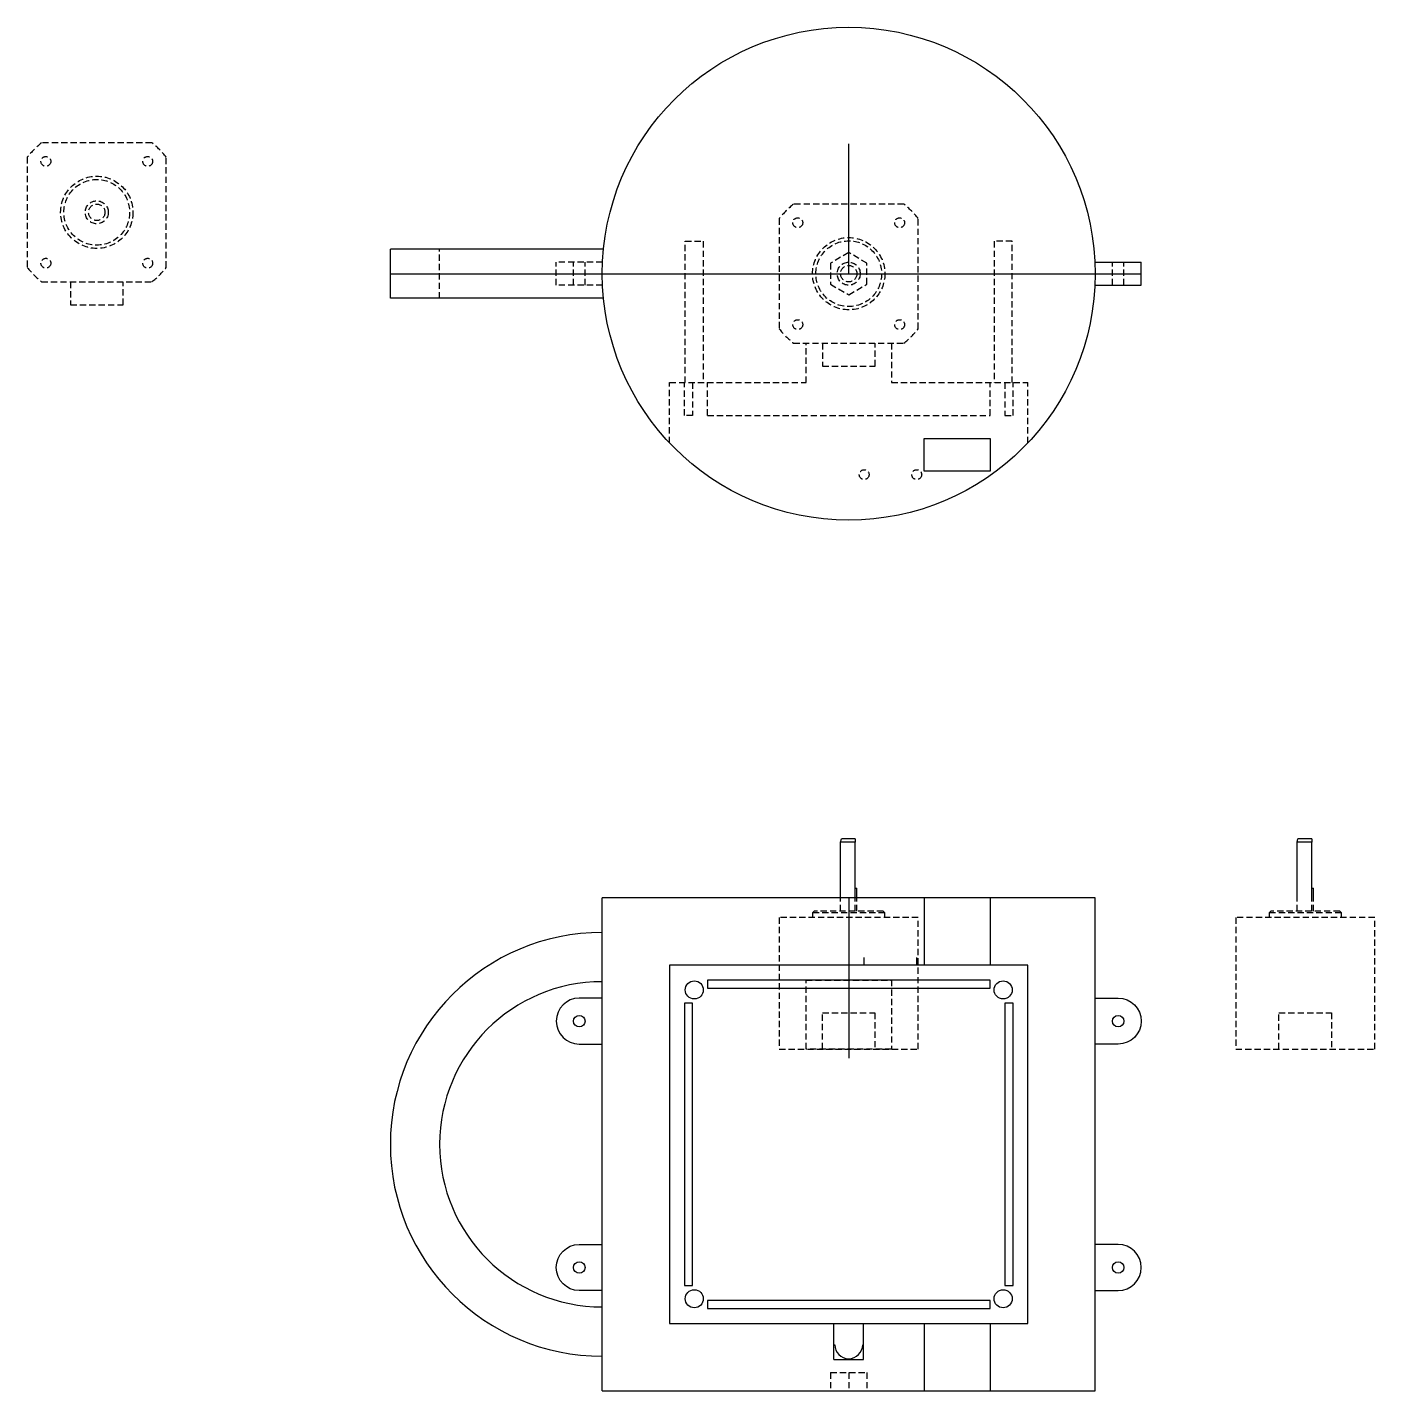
# Model space of a CAD drawing. Header units: millimetres. Extents: x -291 to 1219, y -911 to 1006.
# Drawn here: x 269.7 to 679.8, y -695.4 to -280.4 of the extents above; entities that cross this region are included whole.
import ezdxf

# ---------------------------------------------------------------- set-up
doc = ezdxf.new("R2010")
doc.units = ezdxf.units.MM
doc.linetypes.add('HIDDEN2', pattern=[4.7625, 3.175, -1.5875])
doc.layers.add('우측면도', color=140, linetype='Continuous')
doc.layers.add('정면도', color=220, linetype='Continuous')

# ---------------------------------------------------------------- blocks, each defined once
blk = doc.blocks.new('스텝모터 좌측면도(Hidden)')
at = {"layer": '정면도', "linetype": 'HIDDEN2', "ltscale": 0.6}
blk.add_line((120.27, -301.86), (120.27, -280.86), dxfattribs=at)
blk.add_lwpolyline([(118.27, -270.21), (78.27, -270.21), (78.27, -312.51), (118.27, -312.51)], close=True, dxfattribs=at)
for points in [[(118.27, -302.36), (119.77, -302.36), (119.77, -280.36), (118.27, -280.36)], [(120.27, -280.86), (119.77, -280.36)], [(78.27, -283.36), (89.27, -283.36), (89.27, -299.36), (78.27, -299.36)], [(120.27, -288.86), (124.27, -288.86)], [(120.27, -293.36), (124.27, -293.36)], [(120.27, -293.86), (124.27, -293.86)], [(120.27, -301.86), (119.77, -302.36)]]:
    blk.add_lwpolyline(points, dxfattribs=at)
at = {"layer": '정면도'}
for points in [[(124.27, -288.86), (141.27, -288.86)], [(141.27, -293.36), (141.27, -288.86)], [(141.27, -288.86), (142.27, -289.13)], [(142.27, -293.36), (142.27, -289.13)], [(124.27, -293.36), (141.27, -293.36)], [(124.27, -293.86), (127.27, -293.86)], [(127.27, -293.36), (127.27, -293.86)], [(142.27, -293.36), (141.27, -293.36)]]:
    blk.add_lwpolyline(points, dxfattribs=at)
blk = doc.blocks.new('Stepper Motor')
at = {"layer": '우측면도', "linetype": 'HIDDEN2', "ltscale": 0.6}
for p, q in [((318.99, -86.55), (311.99, -86.55)), ((318.99, -102.55), (318.99, -86.55)), ((311.99, -102.55), (318.99, -102.55))]:
    blk.add_line(p, q, dxfattribs=at)
blk.add_lwpolyline([(311.99, -111.34), (311.99, -77.77, 0.057369), (307.62, -73.4), (274.06, -73.4, 0.057369), (269.69, -77.77), (269.69, -111.34, 0.057369), (274.06, -115.7), (307.62, -115.7, 0.057369)], format="xyb", close=True, dxfattribs=at)
for centre, radius in [((275.34, -79.05), 1.5), ((306.34, -79.05), 1.5), ((290.84, -94.55), 11), ((290.84, -94.55), 10), ((290.84, -94.55), 3.5), ((290.84, -94.55), 2.5), ((275.34, -110.05), 1.5), ((306.34, -110.05), 1.5)]:
    blk.add_circle(centre, radius, dxfattribs=at)

msp = doc.modelspace()

# ---------------------------------------------------------------- linework, layer by layer
for points in [[(519.68, -355.369), (519.68, -315.862)], [(519.68, -545.357), (519.68, -594.101)]]:
    msp.add_lwpolyline(points)
at = {"layer": '우측면도'}
for points in [[(380.18, -362.869), (380.18, -347.869)], [(445.056, -347.869), (380.18, -347.869)], [(594.598, -351.869), (608.68, -351.869)], [(608.68, -358.869), (608.68, -351.869)], [(380.18, -355.369), (608.68, -355.369)], [(444.68, -355.369), (594.68, -355.369)], [(594.598, -358.869), (608.68, -358.869)], [(445.056, -362.869), (380.18, -362.869)]]:
    msp.add_lwpolyline(points, dxfattribs=at)
at = {"layer": '우측면도', "linetype": 'HIDDEN2', "ltscale": 0.6}
for points in [[(395.18, -362.869), (395.18, -347.869)], [(469.93, -388.519), (469.93, -345.519), (475.43, -345.519), (475.43, -388.519)], [(569.43, -388.519), (569.43, -345.519), (563.93, -345.519), (563.93, -388.519)], [(430.68, -358.869), (430.68, -351.869)], [(444.762, -351.869), (430.68, -351.869)], [(435.93, -358.869), (435.93, -351.869)], [(439.43, -358.869), (439.43, -351.869)], [(519.68, -348.959), (514.129, -352.164), (514.129, -358.574), (519.68, -361.779), (525.231, -358.574), (525.231, -352.164), (519.68, -348.959)], [(599.93, -358.869), (599.93, -351.869)], [(603.43, -358.869), (603.43, -351.869)], [(444.762, -358.869), (430.68, -358.869)], [(465.18, -388.519), (506.68, -388.519), (506.68, -376.519)], [(532.68, -376.519), (532.68, -388.519), (574.18, -388.519)], [(465.18, -406.893), (465.18, -388.519)], [(472.18, -388.519), (472.18, -398.519), (469.68, -398.519), (469.68, -388.519)], [(476.68, -398.519), (476.68, -388.519)], [(562.68, -398.519), (562.68, -388.519)], [(567.18, -388.519), (567.18, -398.519), (569.68, -398.519), (569.68, -388.519)], [(574.18, -406.893), (574.18, -388.519)], [(476.68, -398.519), (562.68, -398.519)]]:
    msp.add_lwpolyline(points, dxfattribs=at)
at = {"layer": '우측면도'}
msp.add_lwpolyline([(562.68, -415.519), (542.68, -415.519), (542.68, -405.519), (562.68, -405.519)], close=True, dxfattribs=at)
msp.add_circle((519.68, -355.369), 75, dxfattribs=at)
at = {"layer": '우측면도', "linetype": 'HIDDEN2', "ltscale": 0.6}
for centre in [(524.38, -416.519), (540.38, -416.519)]:
    msp.add_circle(centre, 1.5, dxfattribs=at)
at = {"layer": '정면도'}
for points in [[(594.68, -545.357), (444.68, -545.357)], [(444.68, -695.357), (444.68, -545.357)], [(542.68, -545.357), (542.68, -565.857)], [(562.68, -545.357), (562.68, -565.857)], [(594.68, -695.357), (594.68, -545.357)], [(524.38, -565.857), (524.38, -563.457)], [(540.38, -565.857), (540.38, -563.457)], [(515.18, -685.857), (515.18, -674.857)], [(524.18, -685.857), (524.18, -674.857)], [(542.68, -674.857), (542.68, -695.357)], [(562.68, -674.857), (562.68, -695.357)], [(515.18, -685.857), (524.18, -685.857)], [(444.68, -695.357), (594.68, -695.357)]]:
    msp.add_lwpolyline(points, dxfattribs=at)
for points in [[(465.18, -565.857), (465.18, -674.857), (574.18, -674.857), (574.18, -565.857)], [(476.68, -572.857), (562.68, -572.857), (562.68, -570.357), (476.68, -570.357)], [(472.18, -663.357), (472.18, -577.357), (469.68, -577.357), (469.68, -663.357)], [(567.18, -577.357), (567.18, -663.357), (569.68, -663.357), (569.68, -577.357)], [(562.68, -667.857), (476.68, -667.857), (476.68, -670.357), (562.68, -670.357)]]:
    msp.add_lwpolyline(points, close=True, dxfattribs=at)
at = {"layer": '정면도', "linetype": 'HIDDEN2', "ltscale": 0.6}
msp.add_lwpolyline([(506.68, -570.357), (532.68, -570.357), (532.68, -591.357), (506.68, -591.357)], close=True, dxfattribs=at)
at = {"layer": '정면도'}
for points in [[(444.68, -575.857), (437.68, -575.857, 1), (437.68, -589.857), (444.68, -589.857)], [(594.68, -575.857), (601.68, -575.857, -1), (601.68, -589.857), (594.68, -589.857)], [(444.68, -664.857), (437.68, -664.857, -1), (437.68, -650.857), (444.68, -650.857)], [(594.68, -664.857), (601.68, -664.857, 1), (601.68, -650.857), (594.68, -650.857)], [(515.18, -681.357), (515.43, -681.357, 1), (523.93, -681.357), (524.18, -681.357)]]:
    msp.add_lwpolyline(points, format="xyb", dxfattribs=at)
at = {"layer": '정면도', "linetype": 'HIDDEN2', "ltscale": 0.6}
for points in [[(514.129, -689.857), (514.129, -695.357)], [(514.129, -689.857), (525.231, -689.857)], [(519.68, -689.857), (519.68, -695.357)], [(525.231, -689.857), (525.231, -695.357)]]:
    msp.add_lwpolyline(points, dxfattribs=at)
at = {"layer": '정면도'}
for centre, radius in [((472.68, -573.357), 2.75), ((566.68, -573.357), 2.75), ((437.68, -582.857), 1.75), ((601.68, -582.857), 1.75), ((437.68, -657.857), 1.75), ((601.68, -657.857), 1.75), ((472.68, -667.357), 2.75), ((566.68, -667.357), 2.75)]:
    msp.add_circle(centre, radius, dxfattribs=at)
for radius in [64.5, 49.5]:
    msp.add_arc((444.68, -620.357), radius, 90, 270, dxfattribs=at)

# ---------------------------------------------------------------- block references
at = {"layer": '우측면도', "rotation": 270}
for p in [(385.392, -45.848), (614.232, -64.529)]:
    msp.add_blockref('Stepper Motor', p, dxfattribs=at)
at = {"layer": '정면도', "rotation": 90}
for p in [(228.317, -669.623), (367.246, -669.623)]:
    msp.add_blockref('스텝모터 좌측면도(Hidden)', p, dxfattribs=at)

doc.saveas('drawing.dxf')
